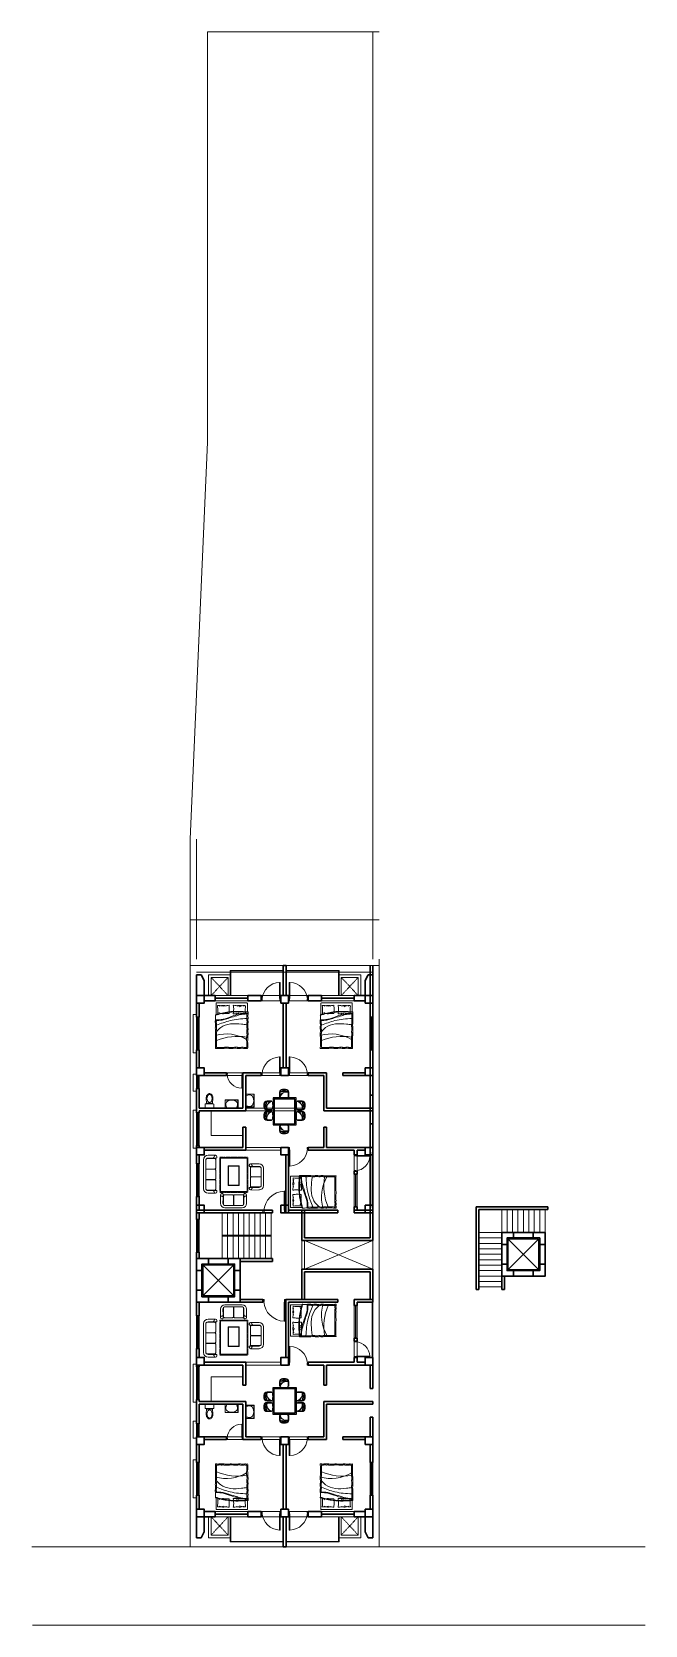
# Model space of a CAD drawing. Header units: inches. Extents: x 23587 to 409338, y -226199 to -75910.
# Drawn here: x 402006 to 403134, y -221056 to -218128 of the extents above; entities that cross this region are included whole.
import ezdxf

# ---------------------------------------------------------------- set-up
doc = ezdxf.new("R2010")
doc.units = ezdxf.units.IN
doc.header["$LTSCALE"] = 25.4
doc.header["$MEASUREMENT"] = 0
doc.linetypes.add('DASHED', pattern=[0.75, 0.5, -0.25])
doc.linetypes.add('DASHED2', pattern=[9.525, 6.35, -3.175])
doc.layers.add('DOOR', color=42, linetype='Continuous')
for name, color, linetype, lineweight in [('FIXTURE', 8, 'Continuous', 13), ('Fresh air fan', 250, 'Continuous', 0), ('FUR', 24, 'Continuous', 13)]:
    doc.layers.add(name, color=color, linetype=linetype, lineweight=lineweight)

# ---------------------------------------------------------------- blocks, each defined once
blk = doc.blocks.new('VNBVN')
at = {"layer": 'DOOR', "color": 8, "lineweight": 5}
for points in [[(24894.1, -74768.9), (24892.6, -74768.9), (24892.6, -74801.9), (24894.1, -74801.9)], [(24855.6, -74801.9), (24855.6, -74806.9), (24857.6, -74806.9), (24857.6, -74803.4), (24857.1, -74803.4), (24857.1, -74801.9)], [(24895.6, -74801.9), (24895.6, -74806.9), (24893.6, -74806.9), (24893.6, -74803.4), (24894.1, -74803.4), (24894.1, -74801.9)]]:
    blk.add_lwpolyline(points, close=True, dxfattribs=at)
blk.add_arc((24893.7, -74805.5), 36.6, 91.6166, 176.7465, dxfattribs=at)
blk = doc.blocks.new('FGHFDHF')
at = {"layer": 'FUR', "color": 253, "lineweight": 5}
for p, q in [((955.1, -4492.1), (955.1, -4476.4)), ((956.1, -4475.4), (989.1, -4475.4)), ((987.2, -4475.4), (1012, -4475.4)), ((1012.9, -4476.4), (1012.9, -4497))]:
    blk.add_line(p, q, dxfattribs=at)
for centre, radius, start, end in [((956.1, -4476.4), 0.95, 90, 180), ((1012, -4476.4), 0.95, 0, 90), ((973.3, -4636.8), 99.8, 67.2872, 99.6496), ((994.3, -4607.4), 74.8, 74.6283, 120.2537)]:
    blk.add_arc(centre, radius, start, end, dxfattribs=at)
for points in [[(961.2, -4481.6), (970.5, -4480.1), (974.9, -4481.3)], [(1007, -4481.4), (998.7, -4480.1), (994.3, -4481.3)], [(953.9, -4492.1), (954, -4496.4), (954.2, -4500.5), (954.1, -4504), (954.3, -4506), (953.9, -4509.7), (954.2, -4513.3), (954.4, -4519.3), (954, -4522.8), (954.4, -4529.2), (953.9, -4533.5), (954.5, -4537.4), (954.7, -4540.7), (954.6, -4552.3), (954.5, -4556.5), (954.8, -4559.4)], [(953.9, -4492.1), (990, -4492), (1014, -4497.3)], [(954, -4494.8), (965.5, -4495.3), (989, -4502.1), (1003.6, -4506.2), (1013.8, -4506.5)], [(956, -4504.1), (986.9, -4508), (1011.9, -4516.7)], [(958.5, -4480.7), (961.2, -4480.4), (969.8, -4482.5)], [(958.5, -4480.7), (959.1, -4486.7), (958.9, -4495.7)], [(958.9, -4495.7), (963.7, -4495.9), (968.1, -4494.3)], [(965.4, -4495.5), (970.3, -4496), (975.3, -4494.2)], [(970.2, -4493.8), (974.5, -4495.5), (981.2, -4495.7)], [(970.3, -4481.1), (976, -4480.3), (981.1, -4480)], [(981.1, -4480), (980.6, -4483.3), (981.2, -4495.7)], [(988.9, -4480), (988.6, -4488.1), (988.8, -4495.3)], [(998.8, -4494.7), (994.7, -4495.1), (988.8, -4495.3)], [(998.9, -4481.1), (993.3, -4480.3), (988.9, -4480)], [(1007.7, -4493.4), (998.9, -4495.6), (993.9, -4494.2)], [(1010.3, -4480.5), (1007, -4480.2), (999.4, -4481.8)], [(1009.8, -4495.4), (1005.6, -4495.6), (1000.3, -4494.7)], [(1010.3, -4480.5), (1009.7, -4486.7), (1009.8, -4495.4)], [(1014, -4559.4), (1013.8, -4555), (1013.7, -4543.9), (1013.8, -4540.5), (1013.7, -4538.4), (1014.1, -4534.8), (1013.9, -4531.2), (1013.8, -4525.1), (1014.2, -4521.7), (1013.8, -4515.3), (1014.4, -4511), (1013.9, -4507.1), (1013.7, -4503.7), (1013.8, -4499.1), (1013.8, -4498.1), (1014, -4497.3)], [(956.3, -4515.8), (965.9, -4514.5), (1004.3, -4521), (1011.8, -4528.5)], [(1014, -4559.4), (1013.3, -4559.6), (1009.2, -4559.1), (1005.8, -4559.6), (1003.6, -4559.3), (1000, -4559.4), (996.4, -4559), (991.6, -4558.9), (987, -4559.4), (976.2, -4558.8), (971.7, -4559.3), (968, -4559.2), (964.4, -4558.9), (960, -4559.3), (957.7, -4559.1), (954.8, -4559.4)]]:
    blk.add_spline(points, degree=3, dxfattribs=at)
for points, knots in [([(953.9, -4492.9), (956.9, -4492.7), (959.9, -4492.5), (968.9, -4492.1), (974.9, -4492), (987.2, -4492.5), (989.1, -4492.7), (992.9, -4493.2), (994.9, -4493.5), (1000.6, -4494.7), (1004.4, -4495.6), (1010, -4497.1), (1011.9, -4497.6), (1013.8, -4498.1)], [0, 0, 0, 0, 9.44479, 9.44479, 28.334371, 28.334371, 34.525324, 34.525324, 40.716276, 40.716276, 53.09818, 53.09818, 59.167455, 59.167455, 59.167455, 59.167455]), ([(954, -4496), (954.7, -4495.9), (955.2, -4495.9), (956.9, -4495.9), (958, -4495.9), (960.6, -4496), (962.1, -4496), (964.3, -4496.3), (965.1, -4496.4), (966.6, -4496.7), (967.4, -4496.8), (969.7, -4497.4), (971.2, -4497.9), (975.6, -4499.5), (978.5, -4500.8), (987.6, -4502.7), (989.2, -4503.4), (992.3, -4504.6), (993.9, -4505.1), (997, -4506), (998.4, -4506.4), (1001.2, -4507), (1002.5, -4507.2), (1005.1, -4507.5), (1006.4, -4507.6), (1009.8, -4507.7), (1011.8, -4507.7), (1014.2, -4507.6)], [0, 0, 0, 0, 1.782034, 1.782034, 5.346101, 5.346101, 10.196119, 10.196119, 12.82454, 12.82454, 15.45296, 15.45296, 20.709801, 20.709801, 30.775139, 30.775139, 35.955445, 35.955445, 41.13575, 41.13575, 45.691005, 45.691005, 49.650261, 49.650261, 53.609516, 53.609516, 60.078988, 60.078988, 60.078988, 60.078988]), ([(956, -4495.9), (956, -4496.9), (956, -4497.1), (956, -4497.7), (956.1, -4498.2), (956.1, -4499.2), (956.1, -4499.7), (956.1, -4500.5), (956.1, -4500.8), (956.1, -4501.4), (956.1, -4501.7), (956, -4502.5), (956, -4503), (956, -4503.7), (956, -4503.9), (956.1, -4504.4), (956.1, -4504.6), (956.1, -4505.1), (956.2, -4505.4), (956.2, -4506), (956.2, -4506.2), (956.2, -4506.6), (956.2, -4506.7), (956.1, -4507.3), (956.1, -4507.6), (956, -4508.3), (955.9, -4508.7), (955.8, -4509.2), (955.8, -4509.4), (955.8, -4509.7), (955.8, -4509.9), (955.8, -4510.3), (955.8, -4510.7), (955.9, -4511.5), (955.9, -4511.9), (956.1, -4512.8), (956.1, -4513.3), (956.2, -4514.4), (956.3, -4514.9), (956.4, -4516.4), (956.4, -4517.4), (956.3, -4518.9), (956.3, -4519.2), (956.2, -4520), (956.1, -4520.3), (956, -4521), (956, -4521.4), (955.9, -4522), (955.9, -4522.3), (955.9, -4522.8), (955.9, -4522.9), (955.9, -4523.3), (955.9, -4523.6), (955.9, -4524.2), (956, -4524.6), (956.1, -4525.9), (956.2, -4526.7), (956.3, -4527.9), (956.3, -4528.3), (956.3, -4528.8), (956.3, -4529.1), (956.3, -4529.7), (956.2, -4530.1), (956.1, -4531.2), (955.9, -4531.9), (955.8, -4532.7), (955.8, -4532.9), (955.8, -4533.3), (955.8, -4533.5), (955.8, -4533.8), (955.8, -4534), (955.9, -4534.6), (956, -4535), (956.2, -4535.9), (956.3, -4536.3), (956.4, -4537.1), (956.4, -4537.3), (956.5, -4537.8), (956.5, -4538), (956.5, -4538.6), (956.6, -4539.1), (956.6, -4539.9), (956.6, -4540.3), (956.6, -4541.4), (956.6, -4542.1), (956.6, -4543.6), (956.6, -4544.4), (956.5, -4552.6), (956.5, -4553), (956.5, -4553.8), (956.5, -4554.2), (956.4, -4555), (956.4, -4555.4), (956.4, -4556.2), (956.4, -4556.6), (956.5, -4557.1), (956.5, -4557.2), (956.5, -4557.3)], [4.978875, 4.978875, 4.978875, 4.978875, 5.579958, 5.579958, 7.128971, 7.128971, 8.556084, 8.556084, 9.447278, 9.447278, 10.338472, 10.338472, 12.12086, 12.12086, 12.894639, 12.894639, 13.668418, 13.668418, 14.503571, 14.503571, 15.001558, 15.001558, 15.499545, 15.499545, 16.495519, 16.495519, 17.564655, 17.564655, 18.292536, 18.292536, 18.900849, 18.900849, 20.192298, 20.192298, 21.675724, 21.675724, 23.192838, 23.192838, 24.709952, 24.709952, 27.744179, 27.744179, 28.804202, 28.804202, 29.864225, 29.864225, 31.092823, 31.092823, 32.047926, 32.047926, 32.815273, 32.815273, 33.58262, 33.58262, 35.117314, 35.117314, 37.547779, 37.547779, 38.580626, 38.580626, 39.140234, 39.140234, 40.25945, 40.25945, 42.367848, 42.367848, 43.307358, 43.307358, 44.028218, 44.028218, 44.749078, 44.749078, 46.190798, 46.190798, 47.632517, 47.632517, 48.262773, 48.262773, 48.893028, 48.893028, 50.153538, 50.153538, 51.319075, 51.319075, 53.650149, 53.650149, 55.981222, 55.981222, 57.240447, 57.240447, 58.499671, 58.499671, 59.872408, 59.872408, 61.240897, 61.240897, 61.619663, 61.619663, 61.619663, 61.619663]), ([(1012, -4557.7), (1012, -4557.6), (1012, -4557.6), (1012, -4556.9), (1012, -4556.3), (1011.9, -4555.2), (1011.9, -4554.7), (1011.9, -4553.7), (1011.8, -4553.2), (1011.8, -4552.2), (1011.8, -4544.7), (1011.8, -4543.9), (1011.8, -4543.6), (1011.9, -4543), (1011.9, -4542.7), (1011.9, -4541.9), (1012, -4541.4), (1011.9, -4540.7), (1011.9, -4540.5), (1011.9, -4540.1), (1011.9, -4539.8), (1011.8, -4539.3), (1011.8, -4539), (1011.8, -4538.5), (1011.8, -4538.3), (1011.8, -4537.9), (1011.8, -4537.7), (1011.9, -4537.1), (1011.9, -4536.8), (1012, -4536.1), (1012.1, -4535.8), (1012.2, -4535.3), (1012.2, -4535.1), (1012.2, -4534.7), (1012.2, -4534.6), (1012.2, -4534.1), (1012.2, -4533.8), (1012.2, -4533), (1012.1, -4532.5), (1012, -4531.6), (1012, -4531.1), (1011.9, -4530.1), (1011.8, -4529.6), (1011.7, -4528), (1011.7, -4527), (1011.8, -4525.6), (1011.9, -4525.2), (1012, -4524.5), (1012, -4524.1), (1012.1, -4523.4), (1012.2, -4523), (1012.3, -4522.4), (1012.3, -4522.1), (1012.3, -4521.7), (1012.3, -4521.5), (1012.3, -4521.1), (1012.3, -4520.9), (1012.3, -4520.2), (1012.2, -4519.8), (1012.1, -4518.6), (1012, -4517.8), (1011.9, -4516.6), (1011.9, -4516.2), (1011.9, -4515.6), (1011.9, -4515.4), (1012, -4514.7), (1012, -4514.3), (1012.2, -4513.2), (1012.3, -4512.6), (1012.5, -4511.7), (1012.5, -4511.5), (1012.5, -4511.1), (1012.5, -4510.9), (1012.5, -4510.6), (1012.5, -4510.4), (1012.4, -4509.9), (1012.3, -4509.5), (1012.2, -4508.9), (1012.2, -4508.7), (1012.2, -4507.7)], [1.890882, 1.890882, 1.890882, 1.890882, 1.960247, 1.960247, 4.030945, 4.030945, 5.579958, 5.579958, 7.128971, 7.128971, 8.556084, 8.556084, 9.447278, 9.447278, 10.338472, 10.338472, 12.12086, 12.12086, 12.894639, 12.894639, 13.668418, 13.668418, 14.503571, 14.503571, 15.001558, 15.001558, 15.499545, 15.499545, 16.495519, 16.495519, 17.564655, 17.564655, 18.292536, 18.292536, 18.900849, 18.900849, 20.192298, 20.192298, 21.675724, 21.675724, 23.192838, 23.192838, 24.709952, 24.709952, 27.744179, 27.744179, 28.804202, 28.804202, 29.864225, 29.864225, 31.092823, 31.092823, 32.047926, 32.047926, 32.815273, 32.815273, 33.58262, 33.58262, 35.117314, 35.117314, 37.547779, 37.547779, 38.580626, 38.580626, 39.140234, 39.140234, 40.25945, 40.25945, 42.367848, 42.367848, 43.307358, 43.307358, 44.028218, 44.028218, 44.749078, 44.749078, 46.190798, 46.190798, 46.680276, 46.680276, 46.680276, 46.680276]), ([(1012, -4557.7), (1011.9, -4557.6), (1011.9, -4557.6), (1011.5, -4557.5), (1011.1, -4557.5), (1010.4, -4557.3), (1010.1, -4557.3), (1009.7, -4557.2), (1009.5, -4557.2), (1009.2, -4557.2), (1009, -4557.2), (1008.7, -4557.2), (1008.6, -4557.3), (1008.2, -4557.3), (1007.9, -4557.4), (1007.3, -4557.5), (1006.9, -4557.6), (1006.3, -4557.7), (1006.1, -4557.7), (1005.8, -4557.7), (1005.8, -4557.7), (1005.7, -4557.7), (1005.6, -4557.7), (1005.4, -4557.7), (1005.2, -4557.6), (1004.8, -4557.6), (1004.6, -4557.5), (1004.3, -4557.5), (1004.1, -4557.4), (1003.8, -4557.4), (1003.7, -4557.4), (1003.4, -4557.4), (1003.3, -4557.3), (1002.8, -4557.3), (1002.6, -4557.3), (1001.8, -4557.4), (1001.3, -4557.4), (1000.6, -4557.5), (1000.4, -4557.5), (1000, -4557.5), (999.9, -4557.5), (999.7, -4557.5), (999.5, -4557.5), (999.2, -4557.5), (998.9, -4557.4), (998.2, -4557.3), (997.8, -4557.3), (996.8, -4557.1), (996.3, -4557.1), (995.4, -4557), (994.9, -4556.9), (993.7, -4556.9), (993, -4556.9), (992, -4556.9), (991.7, -4556.9), (990.8, -4557), (990.2, -4557.1), (989.2, -4557.3), (988.7, -4557.4), (987.9, -4557.5), (987.5, -4557.5), (987, -4557.5), (986.8, -4557.5), (986.3, -4557.5), (986.1, -4557.5), (980.9, -4557.4), (980.4, -4557.4), (979.1, -4557.2), (978.3, -4557), (977.1, -4556.9), (976.7, -4556.9), (976.1, -4556.9), (975.9, -4556.9), (975.4, -4557), (975.2, -4557), (974.6, -4557), (974.2, -4557.1), (973.4, -4557.2), (972.9, -4557.3), (972.3, -4557.4), (972, -4557.4), (971.6, -4557.4), (971.4, -4557.4), (970.9, -4557.5), (970.7, -4557.5), (970.1, -4557.5), (969.6, -4557.4), (968.5, -4557.4), (967.9, -4557.3), (966.6, -4557.1), (966, -4557.1), (965, -4557), (964.7, -4557), (964.2, -4557), (963.9, -4557.1), (963.3, -4557.1), (963, -4557.1), (962.2, -4557.2), (961.7, -4557.3), (961, -4557.3), (960.8, -4557.4), (960.4, -4557.4), (960.2, -4557.4), (959.9, -4557.4), (959.8, -4557.4), (959.4, -4557.3), (959.2, -4557.3), (958.7, -4557.3), (958.4, -4557.3), (957.9, -4557.2), (957.6, -4557.2), (957.1, -4557.2), (956.8, -4557.3), (956.5, -4557.3), (956.5, -4557.3), (956.5, -4557.3)], [2.468295, 2.468295, 2.468295, 2.468295, 2.72176, 2.72176, 3.951616, 3.951616, 4.554057, 4.554057, 4.947685, 4.947685, 5.279448, 5.279448, 5.611211, 5.611211, 6.274736, 6.274736, 7.407159, 7.407159, 8.539581, 8.539581, 8.895906, 8.895906, 9.25223, 9.25223, 9.96488, 9.96488, 10.540138, 10.540138, 10.926568, 10.926568, 11.265437, 11.265437, 11.604305, 11.604305, 12.282043, 12.282043, 13.80513, 13.80513, 14.589285, 14.589285, 15.07888, 15.07888, 15.568475, 15.568475, 16.547664, 16.547664, 17.979548, 17.979548, 19.423334, 19.423334, 20.86712, 20.86712, 22.816137, 22.816137, 23.668334, 23.668334, 25.42301, 25.42301, 26.987851, 26.987851, 28.246059, 28.246059, 29.092679, 29.092679, 29.9393, 29.9393, 31.632541, 31.632541, 34.096495, 34.096495, 35.066902, 35.066902, 35.672463, 35.672463, 36.278023, 36.278023, 37.489145, 37.489145, 38.810083, 38.810083, 39.709316, 39.709316, 40.493116, 40.493116, 41.276917, 41.276917, 42.844517, 42.844517, 44.859637, 44.859637, 46.874757, 46.874757, 47.587839, 47.587839, 48.406198, 48.406198, 49.224558, 49.224558, 50.861277, 50.861277, 51.682262, 51.682262, 52.22872, 52.22872, 52.899541, 52.899541, 53.570363, 53.570363, 54.377246, 54.377246, 55.115182, 55.115182, 55.853119, 55.853119, 55.895222, 55.895222, 55.895222, 55.895222])]:
    blk.add_open_spline(points, degree=3, knots=knots, dxfattribs=at)
blk = doc.blocks.new('BVBVC')
at = {"layer": 'FIXTURE'}
for p, q in [((33095.5, 891.9), (33094.7, 890.2)), ((33094.7, 880.5), (33095.5, 878.7)), ((33096.6, 893.6), (33095.5, 891.9)), ((33095.5, 878.7), (33096.6, 877)), ((33098.1, 895), (33096.6, 893.6)), ((33100.5, 896.1), (33098.1, 895)), ((33103.1, 896), (33100.5, 896.1)), ((33109, 894.3), (33103.1, 896)), ((33109, 876.3), (33109, 894.3)), ((33096.6, 877), (33098.1, 875.6)), ((33098.1, 875.6), (33100.5, 874.6)), ((33100.5, 874.6), (33103.1, 874.6)), ((33103.1, 874.6), (33109, 876.3))]:
    blk.add_line(p, q, dxfattribs=at)
blk.add_arc((33119.1, 885.3), 25, 168.8173, 191.1827, dxfattribs=at)
blk = doc.blocks.new('COM')
at = {"layer": 'FIXTURE', "linetype": 'Continuous'}
for p, q in [((-9.6, 30), (8.4, 30)), ((-9.6, 22.5), (-9.6, 30)), ((6.9, 21), (-8.1, 21)), ((-7.6, 10), (-6.8, 19.5)), ((-7.6, 10), (-7.5, 8.1)), ((-7.5, 8.1), (-7.2, 6.3)), ((-7.2, 6.3), (-6.6, 4.7)), ((5.5, 19.5), (-6.8, 19.5)), ((-6.6, 4.7), (-5.8, 3.2)), ((-4.4, 16.2), (-6.1, 10)), ((-6.1, 10), (-4.4, 3.7)), ((-5.8, 3.2), (-4.9, 2)), ((-4.9, 2), (-3.8, 1)), ((-0.6, 18.5), (-4.4, 16.2)), ((-4.4, 3.7), (-0.6, 1.5)), ((-3.8, 1), (-2.6, 0.3)), ((-2.6, 0.3), (-1.3, 0)), ((-1.3, 0), (0, 0)), ((3.1, 16.2), (-0.6, 18.5)), ((-0.6, 1.5), (3.1, 3.7)), ((0, 0), (1.3, 0.3)), ((1.3, 0.3), (2.5, 1)), ((2.5, 1), (3.6, 2)), ((4.9, 10), (3.1, 16.2)), ((3.1, 3.7), (4.9, 10)), ((3.6, 2), (4.5, 3.2)), ((4.5, 3.2), (5.3, 4.7)), ((5.3, 4.7), (5.9, 6.3)), ((6.4, 10), (5.5, 19.5)), ((5.9, 6.3), (6.2, 8.1)), ((6.2, 8.1), (6.4, 10)), ((8.4, 30), (8.4, 22.5))]:
    blk.add_line(p, q, dxfattribs=at)
for centre, start, end in [((-8.1, 22.5), 180, 270), ((6.9, 22.5), 270, 0)]:
    blk.add_arc(centre, 1.5, start, end, dxfattribs=at)
blk = doc.blocks.new('SC')
at = {"layer": 'FUR', "color": 251, "lineweight": 5, "true_color": 0x636466}
for p, q in [((-11.4, -3.6), (-11.4, 6.6)), ((-9.9, -3.6), (-9.9, 6.6)), ((9.3, -3.6), (9.3, 6.6)), ((10.8, -3.6), (10.8, 6.6)), ((-3.9, -9.6), (3.3, -9.6)), ((-3.9, -11.1), (3.3, -11.1))]:
    blk.add_line(p, q, dxfattribs=at)
for centre, radius, start, end in [((-10.7, 6.6), 0.749, 0, 180), ((-6.9, 6.6), 3, 97.5016, 180), ((-6, 16.3), 20.3, 258.8938, 318.844), ((-7.1, 12.9), 17.6, 260.9859, 338.7364), ((-0.3, -43.6), 53.6, 82.4984, 97.5016), ((6.3, 6.6), 3, 0, 82.4984), ((10, 6.6), 0.749, 0, 180), ((-3.9, -3.6), 7.5, 180, 270), ((-3.9, -3.6), 6, 180, 270), ((-1.9, 33.6), 38.9, 258.169, 286.7102), ((-0.3, 24.1), 31, 252.5915, 287.4085), ((3.3, -3.6), 6, 270, 0), ((3.3, -3.6), 7.5, 270, 0)]:
    blk.add_arc(centre, radius, start, end, dxfattribs=at)
at = {"layer": 'FUR', "color": 251, "lineweight": 5, "true_color": 0x636466, "extrusion": (0, 0, -1)}
blk.add_ellipse((-0.3, -8.3), major_axis=(2.95, 0), ratio=0.451831, dxfattribs=at)
at = {"layer": 'FUR', "color": 251, "lineweight": 5, "true_color": 0x636466}
blk.add_open_spline([(2.3, -8.3), (2.3, -8.3), (2.3, -8.4), (2.2, -8.5), (2.2, -8.6), (2, -8.7), (1.9, -8.8), (1.5, -9), (1.1, -9.1), (0.2, -9.3), (-0.3, -9.3), (-1.2, -9.2), (-1.7, -9.1), (-2.3, -8.9), (-2.5, -8.8), (-2.8, -8.6), (-2.8, -8.5), (-2.9, -8.4), (-2.9, -8.3), (-2.9, -8.2), (-2.9, -8.1), (-2.7, -8), (-2.6, -7.9), (-2.4, -7.7), (-2.2, -7.6), (-1.6, -7.4), (-1, -7.3), (0.1, -7.3), (0.7, -7.4), (1.5, -7.6), (1.7, -7.7), (2.1, -7.9), (2.2, -8), (2.3, -8.2), (2.3, -8.2), (2.3, -8.3), (2.3, -8.3), (2.3, -8.3)], degree=3, knots=[0, 0, 0, 0, 0.234262, 0.234262, 0.468524, 0.468524, 0.702786, 0.702786, 1.220033, 1.220033, 1.73728, 1.73728, 2.254527, 2.254527, 2.632082, 2.632082, 2.916235, 2.916235, 3.200389, 3.200389, 3.484542, 3.484542, 3.768696, 3.768696, 4.052849, 4.052849, 4.656099, 4.656099, 5.25935, 5.25935, 5.665501, 5.665501, 5.976888, 5.976888, 6.228256, 6.228256, 6.283185, 6.283185, 6.283185, 6.283185], dxfattribs=at)
blk = doc.blocks.new('gfhjfdjh')
at = {"layer": 'Fresh air fan', "color": 250, "lineweight": 5, "ltscale": 0.09}
for p, q in [((15038.2, -15862.5), (14995.9, -15862.5)), ((14995.9, -15862.5), (14995.9, -15911.9)), ((15038.2, -15862.5), (15038.2, -15911.9)), ((15038.2, -15911.9), (14995.9, -15911.9))]:
    blk.add_line(p, q, dxfattribs=at)
at = {"layer": 'Fresh air fan', "color": 250, "lineweight": 25, "ltscale": 0.09}
for points in [[(14995.9, -15862.5), (15038.2, -15862.5), (15038.2, -15911.9), (14995.9, -15911.9)], [(14997.9, -15864.5), (15036.2, -15864.5), (15036.2, -15909.9), (14997.9, -15909.9)]]:
    blk.add_lwpolyline(points, close=True, dxfattribs=at)
at = {"layer": 'FUR'}
for p, xscale, yscale, zscale, rotation in [((15016, -15854.6), 0.764999999992142, 0.764999999992142, 0.764999999992142, 180), ((14987.6, -15879.2), 0.7650000000012369, 0.7650000000012369, 0.7650000000012369, 270), ((14987.6, -15898.5), 0.7650000000012369, 0.7650000000012369, 0.7650000000012369, 270), ((15046.5, -15879.2), -0.7650000000012369, 0.7650000000012369, 0.7650000000012369, 90), ((15046.5, -15898.5), -0.7650000000012369, 0.7650000000012369, 0.7650000000012369, 90)]:
    blk.add_blockref('SC', p, dxfattribs=dict(at, xscale=xscale, yscale=yscale, zscale=zscale, rotation=rotation))
at = {"layer": 'FUR', "extrusion": (0, 0, -1), "xscale": 0.764999999992142, "yscale": 0.764999999992142, "zscale": -0.764999999992142}
blk.add_blockref('SC', (-15016, -15919.6), dxfattribs=at)
blk = doc.blocks.new('BVBCVBCV')
at = {"layer": 'FUR', "color": 8, "lineweight": 9}
for p, q in [((83398.1, -7874.6), (83413.5, -7874.7)), ((83412.2, -7880.3), (83395.4, -7880.3)), ((83410.5, -7918), (83410.1, -7918.5)), ((83414.7, -7918), (83413.3, -7918))]:
    blk.add_line(p, q, dxfattribs=at)
at = {"layer": 'FUR', "color": 8, "linetype": 'Continuous', "lineweight": 9}
for p, q in [((83408.7, -7918), (83397.9, -7918)), ((83413.5, -7922.9), (83398.1, -7922.9)), ((83410.5, -7918), (83415.1, -7918)), ((83415.9, -7918.8), (83415.9, -7920.4))]:
    blk.add_line(p, q, dxfattribs=at)
at = {"layer": 'FUR', "color": 8, "lineweight": 9}
for points in [[(83415.9, -7877.1, 1), (83411.1, -7877.1, -0.235426), (83410.1, -7879), (83410.5, -7879.5), (83415.1, -7879.5, 0.414214), (83415.9, -7878.7)], [(83415.9, -7920.4, -1), (83411.1, -7920.4, 0.235426), (83410.1, -7918.5), (83410.5, -7918), (83415.1, -7918, -0.414214), (83415.9, -7918.8)]]:
    blk.add_lwpolyline(points, format="xyb", close=True, dxfattribs=at)
for points in [[(83393.9, -7914), (83393.9, -7883.5, -0.416121), (83398, -7879.4), (83408.7, -7879.5)], [(83412.2, -7898.7, 0.414214), (83413.9, -7897.1), (83413.9, -7881.9, 0.414214), (83412.2, -7880.3)], [(83412.2, -7899.1, -0.414214), (83413.9, -7900.7), (83413.9, -7915.6, -0.414214), (83412.2, -7917.2)]]:
    blk.add_lwpolyline(points, format="xyb", dxfattribs=at)
for points in [[(83393.9, -7898.7), (83412.2, -7898.7)], [(83393.9, -7899.1), (83412.2, -7899.1)], [(83412.2, -7917.2), (83395.5, -7917.2)]]:
    blk.add_lwpolyline(points, dxfattribs=at)
for centre, radius, start, end in [((83398.1, -7882.7), 8.02, 89.7894, 179.5094), ((83397.9, -7914), 4.01, 179.9995, 269.9995)]:
    blk.add_arc(centre, radius, start, end, dxfattribs=at)
at = {"layer": 'FUR', "color": 8, "linetype": 'Continuous', "lineweight": 9}
for centre, radius, start, end in [((88361.6, -7898.7), 4971.5, 179.8138, 180.1862), ((83408.7, -7877.1), 2.41, 269.9995, 359.9995), ((83398.1, -7914.8), 8.02, 180.4909, 269.9995), ((83408.7, -7920.4), 2.41, 359.9995, 89.9995), ((83413.5, -7920.4), 2.41, 179.9995, 359.9995), ((83415.1, -7918.8), 0.802, 359.9995, 89.9995)]:
    blk.add_arc(centre, radius, start, end, dxfattribs=at)
blk = doc.blocks.new('carpet')
at = {"color": 251, "lineweight": 5, "ltscale": 0.2, "true_color": 0x636466}
for p, q in [((34806.2, -5271.6), (34802.7, -5271.7)), ((34806.2, -5288.3), (34802.7, -5288.4)), ((34806.2, -5301.6), (34802.7, -5301.7)), ((34806.2, -5305.6), (34802.7, -5305.8)), ((34806.2, -5270.2), (34802.8, -5269.3)), ((34806.2, -5273.5), (34802.8, -5274)), ((34806.2, -5276.1), (34802.8, -5276.1)), ((34806.2, -5277.4), (34802.8, -5278)), ((34806.2, -5282.1), (34802.8, -5282.1)), ((34806.2, -5283.4), (34802.8, -5284)), ((34806.2, -5290.7), (34802.8, -5290.1)), ((34806.2, -5293.3), (34802.8, -5292.5)), ((34806.2, -5295.5), (34802.8, -5295.5)), ((34806.2, -5296.8), (34802.8, -5297.3)), ((34806.2, -5304), (34802.8, -5303.4)), ((34806.2, -5307.3), (34802.8, -5306.4)), ((34806.2, -5280.1), (34803.1, -5279.5)), ((34806.2, -5286.1), (34803.1, -5285.5)), ((34806.2, -5299.4), (34803.1, -5298.9)), ((34806.2, -5270.2), (34805.2, -5266.8)), ((34808.3, -5270.2), (34809.2, -5266.8)), ((34811.9, -5270.2), (34811.7, -5266.7)), ((34813.5, -5270.2), (34814.1, -5266.8)), ((34815.9, -5270.2), (34815.8, -5266.7)), ((34818.1, -5270.2), (34818.6, -5267.1)), ((34820.7, -5270.2), (34820.2, -5266.8)), ((34822.5, -5270.2), (34822.5, -5266.8)), ((34824.7, -5270.2), (34825.5, -5266.8)), ((34828.2, -5270.2), (34828, -5266.7)), ((34829.8, -5270.2), (34830.4, -5266.8)), ((34832.2, -5270.2), (34832.1, -5266.7)), ((34834.4, -5270.2), (34835, -5267.1)), ((34837.1, -5270.2), (34836.5, -5266.8)), ((34838.2, -5270.2), (34838.2, -5266.8)), ((34840.4, -5270.2), (34841.2, -5266.8)), ((34843.9, -5270.2), (34843.7, -5266.7)), ((34845.5, -5270.2), (34846.1, -5266.8)), ((34847.9, -5270.2), (34847.8, -5266.7)), ((34850.1, -5270.2), (34850.7, -5267.1)), ((34852.8, -5270.2), (34852.2, -5266.8)), ((34853.8, -5270.2), (34853.8, -5266.8)), ((34856, -5270.2), (34856.8, -5266.8)), ((34859.5, -5270.2), (34859.3, -5266.7)), ((34861.1, -5270.2), (34861.7, -5266.8)), ((34863.5, -5270.2), (34863.4, -5266.7)), ((34865.7, -5270.2), (34866.3, -5267.1)), ((34868.4, -5270.2), (34867.8, -5266.8)), ((34869.7, -5270.2), (34869.7, -5266.8)), ((34871.8, -5270.2), (34872.7, -5266.8)), ((34874.6, -5270.2), (34874.4, -5266.7)), ((34876.2, -5270.2), (34876.8, -5266.8)), ((34878.6, -5270.2), (34878.5, -5266.7)), ((34880.8, -5270.2), (34881.4, -5267.1)), ((34883.5, -5270.2), (34882.9, -5266.8)), ((34884.8, -5270.2), (34884.8, -5266.8)), ((34886.9, -5270.2), (34887.8, -5266.8)), ((34889.7, -5270.2), (34889.5, -5266.7)), ((34891.3, -5270.2), (34891.9, -5266.8)), ((34893.7, -5270.2), (34893.6, -5266.7)), ((34895.9, -5270.2), (34896.5, -5267.1)), ((34898.6, -5270.2), (34898, -5266.8)), ((34899.9, -5270.2), (34899.9, -5266.8)), ((34902, -5270.2), (34902.9, -5266.8)), ((34902, -5270.2), (34902.9, -5266.8)), ((34902, -5270.2), (34905.3, -5269.3)), ((34902, -5271.4), (34905.3, -5270.5)), ((34902, -5271.6), (34905.4, -5271.7)), ((34902, -5273.5), (34905.3, -5273.5)), ((34902, -5274.8), (34905.3, -5275.4)), ((34902, -5277.5), (34905.1, -5276.9)), ((34902, -5279.7), (34905.4, -5279.8)), ((34902, -5280.8), (34905.3, -5281.4)), ((34902, -5283.5), (34905.1, -5282.9)), ((34902, -5285.7), (34905.4, -5285.8)), ((34902, -5288.1), (34905.3, -5287.5)), ((34902, -5289.7), (34905.4, -5289.9)), ((34902, -5291.3), (34905.3, -5290.4)), ((34902, -5293.3), (34905.3, -5292.5)), ((34902, -5295.5), (34905.3, -5295.5)), ((34902, -5296.8), (34905.3, -5297.3)), ((34902, -5299.4), (34905.1, -5298.9)), ((34902, -5301.6), (34905.4, -5301.7)), ((34902, -5304), (34905.3, -5303.4)), ((34902, -5305.6), (34905.4, -5305.8)), ((34902, -5307.3), (34905.3, -5306.4)), ((34806.2, -5308.6), (34802.7, -5308.8)), ((34806.2, -5319.7), (34802.7, -5319.8)), ((34806.2, -5323.7), (34802.7, -5323.9)), ((34806.2, -5326.4), (34802.7, -5326.6)), ((34806.2, -5334.2), (34802.7, -5334.3)), ((34806.2, -5338.2), (34802.7, -5338.4)), ((34806.2, -5340.9), (34802.7, -5341.1)), ((34806.2, -5311.4), (34802.8, -5310.6)), ((34806.2, -5313.6), (34802.8, -5313.6)), ((34806.2, -5314.8), (34802.8, -5315.4)), ((34806.2, -5322.1), (34802.8, -5321.5)), ((34806.2, -5325.1), (34802.8, -5324.2)), ((34806.2, -5329.2), (34802.8, -5328.4)), ((34806.2, -5331.4), (34802.8, -5331.4)), ((34806.2, -5332.6), (34802.8, -5333.2)), ((34806.2, -5336.6), (34802.8, -5336)), ((34806.2, -5339.5), (34802.8, -5338.6)), ((34806.2, -5345), (34802.8, -5345)), ((34806.2, -5346.3), (34802.8, -5346.8)), ((34806.2, -5317.5), (34803.1, -5316.9)), ((34806.2, -5343.3), (34803.1, -5342.7)), ((34806.2, -5346.3), (34805.2, -5349.7)), ((34808.3, -5346.3), (34809.2, -5349.7)), ((34811.9, -5346.3), (34811.7, -5349.8)), ((34813.5, -5346.3), (34814.1, -5349.7)), ((34815.9, -5346.3), (34815.8, -5349.8)), ((34818.1, -5346.3), (34818.6, -5349.4)), ((34820.7, -5346.3), (34820.2, -5349.7)), ((34822.5, -5346.3), (34822.5, -5349.7)), ((34824.7, -5346.3), (34825.5, -5349.7)), ((34828.2, -5346.3), (34828, -5349.8)), ((34829.8, -5346.3), (34830.4, -5349.7)), ((34832.2, -5346.3), (34832.1, -5349.8)), ((34834.4, -5346.3), (34835, -5349.4)), ((34837.1, -5346.3), (34836.5, -5349.7)), ((34838.2, -5346.3), (34838.2, -5349.7)), ((34840.4, -5346.3), (34841.2, -5349.7)), ((34843.9, -5346.3), (34843.7, -5349.8)), ((34845.5, -5346.3), (34846.1, -5349.7)), ((34847.9, -5346.3), (34847.8, -5349.8)), ((34850.1, -5346.3), (34850.7, -5349.4)), ((34852.8, -5346.3), (34852.2, -5349.7)), ((34853.8, -5346.3), (34853.8, -5349.7)), ((34856, -5346.3), (34856.8, -5349.7)), ((34859.5, -5346.3), (34859.3, -5349.8)), ((34861.1, -5346.3), (34861.7, -5349.7)), ((34863.5, -5346.3), (34863.4, -5349.8)), ((34865.7, -5346.3), (34866.3, -5349.4)), ((34868.4, -5346.3), (34867.8, -5349.7)), ((34869.7, -5346.3), (34869.7, -5349.7)), ((34871.8, -5346.3), (34872.7, -5349.7)), ((34874.6, -5346.3), (34874.4, -5349.8)), ((34876.2, -5346.3), (34876.8, -5349.7)), ((34878.6, -5346.3), (34878.5, -5349.8)), ((34880.8, -5346.3), (34881.4, -5349.4)), ((34883.5, -5346.3), (34882.9, -5349.7)), ((34884.8, -5346.3), (34884.8, -5349.7)), ((34886.9, -5346.3), (34887.8, -5349.7)), ((34889.7, -5346.3), (34889.5, -5349.8)), ((34891.3, -5346.3), (34891.9, -5349.7)), ((34893.7, -5346.3), (34893.6, -5349.8)), ((34895.9, -5346.3), (34896.5, -5349.4)), ((34898.6, -5346.3), (34898, -5349.7)), ((34899.9, -5346.3), (34899.9, -5349.7)), ((34902, -5308.6), (34905.4, -5308.8)), ((34902, -5311.4), (34905.3, -5310.6)), ((34902, -5313.6), (34905.3, -5313.6)), ((34902, -5314.8), (34905.3, -5315.4)), ((34902, -5317.5), (34905.1, -5316.9)), ((34902, -5319.7), (34905.4, -5319.8)), ((34902, -5322.1), (34905.3, -5321.5)), ((34902, -5323.7), (34905.4, -5323.9)), ((34902, -5325.1), (34905.3, -5324.2)), ((34902, -5326.4), (34905.4, -5326.6)), ((34902, -5329.2), (34905.3, -5328.4)), ((34902, -5331.4), (34905.3, -5331.4)), ((34902, -5332.6), (34905.3, -5333.2)), ((34902, -5335.3), (34905.1, -5334.7)), ((34902, -5336.7), (34905.4, -5336.9)), ((34902, -5339.4), (34905.3, -5338.6)), ((34902, -5341.6), (34905.3, -5341.6)), ((34902, -5343.5), (34905.1, -5343)), ((34902, -5344.9), (34905.4, -5345.1)), ((34902, -5346), (34905.3, -5346.5)), ((34902, -5346.3), (34902.9, -5349.7))]:
    blk.add_line(p, q, dxfattribs=at)
blk.add_lwpolyline([(34806.2, -5270.2), (34902, -5270.2), (34902, -5346.3), (34806.2, -5346.4)], close=True, dxfattribs=at)
blk = doc.blocks.new('DFSGHGHDF')
at = {"layer": 'FUR', "xscale": -1, "rotation": 90}
blk.add_blockref('BVBCVBCV', (-6606.7, 76519.5), dxfattribs=at)
blk = doc.blocks.new('DSFSDF')
at = {"layer": 'FUR', "color": 251, "linetype": 'Continuous', "true_color": 0x636466}
for p, q in [((473350.6, -58069.9), (473334.5, -58069.9)), ((473353.6, -58074.9), (473353.6, -58072.9)), ((473344.6, -58075.9), (473334.3, -58075.9)), ((473346.8, -58075.9), (473352.6, -58075.9))]:
    blk.add_line(p, q, dxfattribs=at)
at = {"layer": 'FUR', "color": 251, "true_color": 0x636466}
for p, q in [((473346.8, -58075.9), (473346.4, -58075.3)), ((473352, -58075.9), (473350.4, -58075.9)), ((473349, -58145.8), (473331.1, -58145.8)), ((473334.5, -58152.9), (473350.6, -58152.9))]:
    blk.add_line(p, q, dxfattribs=at)
for points in [[(473353.6, -58072.9, 1), (473347.6, -58072.9, -0.235426), (473346.4, -58075.3), (473346.8, -58075.9), (473352.6, -58075.9, 0.414214), (473353.6, -58074.9)], [(473353.6, -58149.9, -1), (473347.6, -58149.9, 0.235426), (473346.4, -58147.5), (473346.8, -58146.9), (473352.6, -58146.9, -0.414214), (473353.6, -58147.9)]]:
    blk.add_lwpolyline(points, format="xyb", close=True, dxfattribs=at)
for points in [[(473329.3, -58080.9), (473329.3, -58141.9, 0.416121), (473334.3, -58146.9), (473344.6, -58146.9)], [(473349, -58099.6, 0.414214), (473351, -58097.6), (473351, -58078.9, 0.414214), (473349, -58076.9)], [(473349, -58122.5, 0.414214), (473351, -58120.5), (473351, -58101.8, 0.414214), (473349, -58099.8)], [(473349, -58122.9, -0.414214), (473351, -58124.9), (473351, -58143.8, -0.414214), (473349, -58145.8)]]:
    blk.add_lwpolyline(points, format="xyb", dxfattribs=at)
for points in [[(473329.3, -58099.6), (473349, -58099.6)], [(473349, -58099.8), (473329.3, -58099.8)], [(473349, -58076.9), (473331.3, -58076.9)], [(473329.3, -58122.5), (473349, -58122.5)], [(473329.3, -58122.9), (473349, -58122.9)]]:
    blk.add_lwpolyline(points, dxfattribs=at)
at = {"layer": 'FUR', "color": 251, "linetype": 'Continuous', "true_color": 0x636466}
for centre, radius, start, end in [((473334.5, -58079.9), 10, 89.9972, 179.5058), ((473344.6, -58072.9), 3, 269.9972, 359.9972), ((473350.6, -58072.9), 3, 359.9972, 179.9972), ((488569, -58112.2), 15244.6, 179.87825, 180.11578), ((473352.6, -58074.9), 1, 269.9972, 359.9972), ((473344.6, -58149.9), 3, 359.9972, 89.9972)]:
    blk.add_arc(centre, radius, start, end, dxfattribs=at)
at = {"layer": 'FUR', "color": 251, "true_color": 0x636466}
for centre, radius, start, end in [((473334.3, -58080.9), 5, 89.9972, 179.9972), ((473334.5, -58142.9), 10, 180.4873, 270.2072)]:
    blk.add_arc(centre, radius, start, end, dxfattribs=at)
blk = doc.blocks.new('sdfhfghfdh')
at = {"layer": 'Fresh air fan', "color": 250, "lineweight": 9, "ltscale": 0.09}
for points in [[(14911.9, -15777.8), (14931.9, -15777.8), (14931.9, -15741.8), (14911.9, -15741.8)], [(14912.4, -15777.3), (14931.4, -15777.3), (14931.4, -15742.3), (14912.4, -15742.3)]]:
    blk.add_lwpolyline(points, close=True, dxfattribs=at)
at = {"layer": 'Fresh air fan', "color": 250, "lineweight": 9}
blk.add_blockref('DFSGHGHDF', (13629.6, -8830.4), dxfattribs=at)
at = {"layer": 'FUR', "xscale": 0.8419949999979236, "yscale": 0.8419949999979236, "zscale": 0.8419949999979236}
blk.add_blockref('DSFSDF', (-383670.3, 33167.1), dxfattribs=at)
at = {"layer": 'FUR', "xscale": -0.6400000000139698, "yscale": 0.6400000000139698, "zscale": 0.6400000000139698, "rotation": 90}
blk.add_blockref('carpet', (11525, 6545.2), dxfattribs=at)
at = {"layer": 'FUR', "xscale": -1}
blk.add_blockref('BVBCVBCV', (98366.6, -7858.9), dxfattribs=at)

msp = doc.modelspace()

# ---------------------------------------------------------------- linework, layer by layer
at = {"layer": 'Fresh air fan', "color": 250, "lineweight": 13, "ltscale": 0.09}
for p, q in [((402645.2, -218128.4), (402329.3, -218128.4)), ((402329.3, -218882.2), (402329.3, -218128.4)), ((402633.2, -219832.4), (402633.2, -218128.4)), ((402297.2, -219612.1), (402329.3, -218882.2)), ((402297.2, -220912.4), (402297.2, -219612.1)), ((402309.2, -219832.4), (402309.2, -219612.1)), ((402297.2, -219760.4), (402645.2, -219760.4)), ((402645.2, -220912.4), (402645.2, -219832.4)), ((402297.2, -219844.4), (402645.2, -219844.4)), ((402297.2, -219844.4), (402309.2, -219844.4)), ((402645.2, -219844.4), (402309.2, -219844.4)), ((402309.2, -219856.4), (402633.2, -219856.4)), ((402309.2, -219856.4), (402633.2, -219856.4)), ((402331.1, -219899.4), (402331.1, -219861.1)), ((402371.1, -219861.1), (402331.1, -219861.1)), ((402571.3, -219861.1), (402611.3, -219861.1)), ((402611.3, -219899.4), (402611.3, -219861.1)), ((402336.1, -219899.4), (402336.1, -219866.1)), ((402336.1, -219866.1), (402367.1, -219866.1)), ((402367.1, -219899.4), (402367.1, -219866.1)), ((402575.3, -219899.4), (402575.3, -219866.1)), ((402606.3, -219866.1), (402575.3, -219866.1)), ((402606.3, -219899.4), (402606.3, -219866.1)), ((402336.2, -220111.4), (402336.2, -220156.4)), ((402399.5, -220106.4), (402508.3, -220106.4)), ((402399.5, -220111.4), (402492.1, -220111.4)), ((402394.5, -220156.4), (402336.2, -220156.4)), ((402309.2, -220293.9), (402309.2, -220462.9)), ((402870.1, -220334.9), (402870.1, -220292.9)), ((402880.1, -220334.9), (402880.1, -220292.9)), ((402890.1, -220334.9), (402890.1, -220292.9)), ((402900.1, -220334.9), (402900.1, -220292.9)), ((402910.1, -220334.9), (402910.1, -220292.9)), ((402920.1, -220334.9), (402920.1, -220292.9)), ((402930.1, -220334.9), (402930.1, -220292.9)), ((402940.1, -220334.9), (402940.1, -220292.9)), ((402950.1, -220334.9), (402950.1, -220292.9)), ((402502.6, -220402.4), (402502.6, -220349.4)), ((402633.2, -220349.4), (402507.6, -220402.4)), ((402507.6, -220349.4), (402633.2, -220402.4)), ((402507.6, -220349.4), (402507.6, -220402.4)), ((402633.2, -220349.4), (402633.2, -220402.4)), ((402870.1, -220334.9), (402828.1, -220334.9)), ((402870.1, -220344.9), (402828.1, -220344.9)), ((402870.1, -220354.9), (402828.1, -220354.9)), ((402880.1, -220356.9), (402870.1, -220356.9)), ((402938.1, -220346.9), (402882.1, -220402.9)), ((402882.1, -220346.9), (402938.1, -220402.9)), ((402870.1, -220364.9), (402828.1, -220364.9)), ((402870.1, -220374.9), (402828.1, -220374.9)), ((402870.1, -220384.9), (402828.1, -220384.9)), ((402319.2, -220404.9), (402309.2, -220404.9)), ((402377.2, -220394.9), (402321.2, -220450.9)), ((402321.2, -220394.9), (402377.2, -220450.9)), ((402870.1, -220394.9), (402828.1, -220394.9)), ((402870.1, -220404.9), (402828.1, -220404.9)), ((402870.1, -220414.9), (402828.1, -220414.9)), ((402870.1, -220424.9), (402828.1, -220424.9)), ((402870.1, -220434.9), (402828.1, -220434.9)), ((402394.5, -220600.4), (402336.2, -220600.4)), ((402336.2, -220645.4), (402336.2, -220600.4)), ((402331.1, -220857.4), (402331.1, -220895.8)), ((402336.1, -220857.4), (402336.1, -220890.8)), ((402367.1, -220857.4), (402367.1, -220890.8)), ((402575.3, -220857.4), (402575.3, -220890.8)), ((402606.3, -220857.4), (402606.3, -220890.8)), ((402611.3, -220857.4), (402611.3, -220895.8)), ((402297.2, -220912.4), (402006.4, -220912.4)), ((402297.2, -220912.4), (402309.2, -220912.4)), ((402645.2, -220912.4), (402309.2, -220912.4)), ((402371.1, -220895.8), (402331.1, -220895.8)), ((402336.1, -220890.8), (402367.1, -220890.8)), ((402571.3, -220895.8), (402611.3, -220895.8)), ((402606.3, -220890.8), (402575.3, -220890.8)), ((402645.2, -220912.4), (403133.7, -220912.4)), ((402007.4, -221056.4), (403133.8, -221056.4))]:
    msp.add_line(p, q, dxfattribs=at)
at = {"layer": 'Fresh air fan', "color": 250, "lineweight": 30, "ltscale": 0.09}
for p, q in [((402309.2, -219861.1), (402309.2, -219899.4)), ((402317.7, -219861.1), (402309.2, -219861.1)), ((402323.2, -219871.9), (402317.7, -219861.1)), ((402619.2, -219871.9), (402624.8, -219861.1)), ((402624.8, -219861.1), (402633.2, -219861.1)), ((402628.2, -219844.4), (402628.2, -220302.9)), ((402633.2, -219844.4), (402633.2, -220302.9)), ((402633.2, -219899.4), (402633.2, -219861.1)), ((402323.2, -219871.9), (402323.2, -219899.4)), ((402619.2, -219871.9), (402619.2, -219899.4)), ((402309.2, -219913.4), (402309.2, -219939.4)), ((402309.2, -219913.4), (402309.2, -219939.4)), ((402314.2, -219913.4), (402314.2, -219939.4)), ((402343.5, -219899.4), (402323.2, -219899.4)), ((402343.5, -219909.4), (402323.2, -219909.4)), ((402343.5, -219909.4), (402343.5, -219899.4)), ((402428.2, -219899.4), (402403.5, -219899.4)), ((402403.5, -219909.4), (402403.5, -219899.4)), ((402428.2, -219909.4), (402403.5, -219909.4)), ((402428.2, -219909.4), (402428.2, -219899.4)), ((402468.7, -220032.4), (402468.7, -219913.4)), ((402473.7, -220032.4), (402473.7, -219913.4)), ((402539, -219899.4), (402514.2, -219899.4)), ((402514.2, -219909.4), (402514.2, -219899.4)), ((402539, -219909.4), (402514.2, -219909.4)), ((402539, -219909.4), (402539, -219899.4)), ((402619.2, -219899.4), (402599, -219899.4)), ((402599, -219909.4), (402599, -219899.4)), ((402619.2, -219909.4), (402599, -219909.4)), ((402628.2, -219939.4), (402628.2, -219913.4)), ((402633.2, -219913.4), (402633.2, -219939.4)), ((402633.2, -219939.4), (402633.2, -219913.4)), ((402314.2, -219939.4), (402309.2, -219939.4)), ((402628.2, -219939.4), (402633.2, -219939.4)), ((402309.2, -219999.4), (402309.2, -220032.4)), ((402309.2, -219999.4), (402309.2, -220032.4)), ((402314.2, -219999.4), (402309.2, -219999.4)), ((402314.2, -219999.4), (402314.2, -220032.4)), ((402628.2, -220032.4), (402628.2, -219999.4)), ((402628.2, -219999.4), (402633.2, -219999.4)), ((402633.2, -220041.4), (402633.2, -219999.4)), ((402364.5, -220041.4), (402323.2, -220041.4)), ((402364.5, -220046.4), (402323.2, -220046.4)), ((402364.5, -220046.4), (402364.5, -220041.4)), ((402428.2, -220041.4), (402394.5, -220041.4)), ((402394.5, -220106.4), (402394.5, -220041.4)), ((402428.2, -220046.4), (402399.5, -220046.4)), ((402399.5, -220111.4), (402399.5, -220046.4)), ((402428.2, -220046.4), (402428.2, -220041.4)), ((402548, -220041.4), (402514.2, -220041.4)), ((402514.2, -220046.4), (402514.2, -220041.4)), ((402543, -220046.4), (402514.2, -220046.4)), ((402543, -220046.4), (402543, -220111.4)), ((402548, -220041.4), (402548, -220106.4)), ((402619.2, -220041.4), (402578, -220041.4)), ((402578, -220041.4), (402578, -220046.4)), ((402633.2, -220046.4), (402578, -220046.4)), ((402628.2, -220082.4), (402628.2, -220046.4)), ((402633.2, -220046.4), (402633.2, -220082.4)), ((402314.2, -220070.4), (402309.2, -220070.4)), ((402309.2, -220111.4), (402309.2, -220070.4)), ((402314.2, -220070.4), (402314.2, -220106.4)), ((402628.2, -220082.4), (402633.2, -220082.4)), ((402309.2, -220111.4), (402309.2, -220114.9)), ((402314.2, -220114.9), (402309.2, -220114.9)), ((402394.5, -220106.4), (402314.2, -220106.4)), ((402399.5, -220111.4), (402314.2, -220111.4)), ((402314.2, -220111.4), (402314.2, -220114.9)), ((402543, -220111.4), (402633.2, -220111.4)), ((402548, -220106.4), (402633.2, -220106.4)), ((402633.2, -220106.4), (402633.2, -220111.4)), ((402399.5, -220141.4), (402394.5, -220141.4)), ((402394.5, -220178.4), (402394.5, -220141.4)), ((402399.5, -220183.4), (402399.5, -220141.4)), ((402543, -220141.4), (402543, -220178.4)), ((402543, -220141.4), (402548, -220141.4)), ((402548, -220141.4), (402548, -220178.4)), ((402628.2, -220178.4), (402628.2, -220135.4)), ((402628.2, -220135.4), (402633.2, -220135.4)), ((402633.2, -220135.4), (402633.2, -220178.4)), ((402309.2, -220174.9), (402309.2, -220183.4)), ((402314.2, -220174.9), (402309.2, -220174.9)), ((402314.2, -220174.9), (402314.2, -220178.4)), ((402394.5, -220178.4), (402323.2, -220178.4)), ((402399.5, -220183.4), (402323.2, -220183.4)), ((402514.2, -220178.4), (402543, -220178.4)), ((402514.2, -220178.4), (402543, -220178.4)), ((402514.2, -220183.4), (402514.2, -220178.4)), ((402514.2, -220183.4), (402599.2, -220183.4)), ((402548, -220178.4), (402619.2, -220178.4)), ((402548, -220178.4), (402619.2, -220178.4)), ((402599.2, -220192.4), (402599.2, -220183.4)), ((402604.2, -220192.4), (402604.2, -220183.4)), ((402604.2, -220183.4), (402619.2, -220183.4)), ((402309.2, -220192.4), (402309.2, -220208.7)), ((402314.2, -220208.7), (402309.2, -220208.7)), ((402314.2, -220192.4), (402314.2, -220208.7)), ((402473.2, -220298.9), (402473.2, -220192.4)), ((402478.2, -220293.9), (402478.2, -220192.4)), ((402604.2, -220192.4), (402599.2, -220192.4)), ((402599.2, -220222.4), (402604.2, -220222.4)), ((402599.2, -220222.4), (402599.2, -220227.9)), ((402604.2, -220227.9), (402599.2, -220227.9)), ((402604.2, -220222.4), (402604.2, -220227.9)), ((402314.2, -220268.7), (402309.2, -220268.7)), ((402309.2, -220293.9), (402449.1, -220293.9)), ((402309.2, -220293.9), (402309.2, -220310.9)), ((402314.2, -220298.9), (402449.1, -220298.9)), ((402314.2, -220298.9), (402314.2, -220310.9)), ((402449.1, -220293.9), (402449.1, -220298.9)), ((402473.2, -220298.9), (402569.2, -220298.9)), ((402478.2, -220293.9), (402569.2, -220293.9)), ((402502.6, -220349.4), (402502.6, -220293.9)), ((402507.6, -220344.4), (402507.6, -220293.9)), ((402569.2, -220293.9), (402569.2, -220298.9)), ((402599.2, -220293.9), (402633.2, -220293.9)), ((402599.2, -220298.9), (402633.2, -220298.9)), ((402604.2, -220293.9), (402633.2, -220293.9)), ((402628.2, -220344.4), (402628.2, -220293.9)), ((402633.2, -220288.9), (402633.2, -220293.9)), ((402633.2, -220349.4), (402633.2, -220293.9)), ((402823.1, -220439.9), (402823.1, -220287.9)), ((402955.1, -220287.9), (402823.1, -220287.9)), ((402828.1, -220439.9), (402828.1, -220292.9)), ((402955.1, -220292.9), (402828.1, -220292.9)), ((402955.1, -220292.9), (402955.1, -220287.9)), ((402314.2, -220310.9), (402309.2, -220310.9)), ((402502.6, -220349.4), (402633.2, -220349.4)), ((402502.6, -220349.4), (402633.2, -220349.4)), ((402507.6, -220344.4), (402628.2, -220344.4)), ((402870.1, -220392.9), (402870.1, -220356.9)), ((402880.1, -220392.9), (402880.1, -220356.9)), ((402892.1, -220334.9), (402928.1, -220334.9)), ((402892.1, -220344.9), (402940.1, -220344.9)), ((402940.1, -220356.9), (402940.1, -220392.9)), ((402950.1, -220356.9), (402950.1, -220392.9)), ((402309.2, -220370.9), (402309.2, -220382.9)), ((402314.2, -220370.9), (402309.2, -220370.9)), ((402314.2, -220370.9), (402314.2, -220382.9)), ((402331.2, -220382.9), (402367.2, -220382.9)), ((402389.2, -220382.9), (402449.1, -220382.9)), ((402389.2, -220387.9), (402449.1, -220387.9)), ((402449.1, -220382.9), (402449.1, -220387.9)), ((402309.2, -220440.9), (402309.2, -220404.9)), ((402319.2, -220440.9), (402319.2, -220404.9)), ((402331.2, -220392.9), (402379.2, -220392.9)), ((402379.2, -220404.9), (402379.2, -220440.9)), ((402389.2, -220404.9), (402389.2, -220440.9)), ((402502.6, -220402.4), (402633.2, -220402.4)), ((402502.6, -220402.4), (402502.6, -220457.9)), ((402507.6, -220407.4), (402628.2, -220407.4)), ((402507.6, -220407.4), (402507.6, -220457.9)), ((402628.2, -220407.4), (402628.2, -220457.9)), ((402633.2, -220402.4), (402633.2, -220457.9)), ((402870.1, -220414.9), (402870.1, -220439.9)), ((402875.1, -220414.9), (402875.1, -220439.9)), ((402928.1, -220404.9), (402892.1, -220404.9)), ((402928.1, -220414.9), (402892.1, -220414.9)), ((402823.1, -220439.9), (402828.1, -220439.9)), ((402870.1, -220439.9), (402875.1, -220439.9)), ((402309.2, -220488.2), (402309.2, -220462.9)), ((402314.2, -220488.2), (402314.2, -220462.9)), ((402367.2, -220452.9), (402331.2, -220452.9)), ((402367.2, -220462.9), (402331.2, -220462.9)), ((402389.2, -220457.9), (402431.2, -220457.9)), ((402389.2, -220462.9), (402431.2, -220462.9)), ((402431.2, -220457.9), (402431.2, -220462.9)), ((402473.2, -220457.9), (402473.2, -220564.4)), ((402473.2, -220457.9), (402569.2, -220457.9)), ((402478.2, -220462.9), (402478.2, -220564.4)), ((402478.2, -220462.9), (402569.2, -220462.9)), ((402569.2, -220462.9), (402569.2, -220457.9)), ((402599.2, -220457.9), (402633.2, -220457.9)), ((402604.2, -220462.9), (402633.2, -220462.9)), ((402633.2, -220462.9), (402633.2, -220457.9)), ((402314.2, -220488.2), (402309.2, -220488.2)), ((402599.2, -220534.4), (402599.2, -220528.9)), ((402604.2, -220528.9), (402599.2, -220528.9)), ((402599.2, -220534.4), (402604.2, -220534.4)), ((402604.2, -220534.4), (402604.2, -220528.9)), ((402309.2, -220564.4), (402309.2, -220548.2)), ((402314.2, -220548.2), (402309.2, -220548.2)), ((402314.2, -220564.4), (402314.2, -220548.2)), ((402604.2, -220564.4), (402599.2, -220564.4)), ((402599.2, -220564.4), (402599.2, -220573.4)), ((402604.2, -220564.4), (402604.2, -220573.4)), ((402309.2, -220581.9), (402309.2, -220573.4)), ((402314.2, -220581.9), (402309.2, -220581.9)), ((402314.2, -220581.9), (402314.2, -220578.4)), ((402399.5, -220573.4), (402323.2, -220573.4)), ((402394.5, -220578.4), (402323.2, -220578.4)), ((402394.5, -220578.4), (402394.5, -220615.4)), ((402399.5, -220573.4), (402399.5, -220615.4)), ((402514.2, -220573.4), (402599.2, -220573.4)), ((402514.2, -220573.4), (402514.2, -220578.4)), ((402514.2, -220578.4), (402543, -220578.4)), ((402514.2, -220578.4), (402543, -220578.4)), ((402543, -220615.4), (402543, -220578.4)), ((402548, -220615.4), (402548, -220578.4)), ((402548, -220578.4), (402619.2, -220578.4)), ((402548, -220578.4), (402619.2, -220578.4)), ((402604.2, -220573.4), (402619.2, -220573.4)), ((402628.2, -220578.4), (402628.2, -220621.4)), ((402633.2, -220621.4), (402633.2, -220578.4)), ((402399.5, -220615.4), (402394.5, -220615.4)), ((402543, -220615.4), (402548, -220615.4)), ((402628.2, -220621.4), (402633.2, -220621.4)), ((402309.2, -220645.4), (402309.2, -220641.9)), ((402314.2, -220641.9), (402309.2, -220641.9)), ((402309.2, -220645.4), (402309.2, -220686.4)), ((402314.2, -220645.4), (402314.2, -220641.9)), ((402399.5, -220645.4), (402314.2, -220645.4)), ((402314.2, -220686.4), (402314.2, -220650.4)), ((402394.5, -220650.4), (402314.2, -220650.4)), ((402394.5, -220650.4), (402394.5, -220715.4)), ((402399.5, -220645.4), (402399.5, -220710.4)), ((402543, -220710.4), (402543, -220645.4)), ((402543, -220645.4), (402633.2, -220645.4)), ((402548, -220715.4), (402548, -220650.4)), ((402548, -220650.4), (402633.2, -220650.4)), ((402633.2, -220650.4), (402633.2, -220645.4)), ((402628.2, -220674.4), (402633.2, -220674.4)), ((402628.2, -220674.4), (402628.2, -220710.4)), ((402633.2, -220710.4), (402633.2, -220674.4)), ((402314.2, -220686.4), (402309.2, -220686.4)), ((402364.5, -220710.4), (402323.2, -220710.4)), ((402364.5, -220710.4), (402364.5, -220715.4)), ((402428.2, -220710.4), (402399.5, -220710.4)), ((402428.2, -220710.4), (402428.2, -220715.4)), ((402514.2, -220710.4), (402514.2, -220715.4)), ((402543, -220710.4), (402514.2, -220710.4)), ((402633.2, -220710.4), (402578, -220710.4)), ((402578, -220715.4), (402578, -220710.4)), ((402309.2, -220757.4), (402309.2, -220724.4)), ((402309.2, -220757.4), (402309.2, -220724.4)), ((402314.2, -220757.4), (402314.2, -220724.4)), ((402364.5, -220715.4), (402323.2, -220715.4)), ((402428.2, -220715.4), (402394.5, -220715.4)), ((402468.7, -220724.4), (402468.7, -220843.4)), ((402473.7, -220724.4), (402473.7, -220843.4)), ((402548, -220715.4), (402514.2, -220715.4)), ((402619.2, -220715.4), (402578, -220715.4)), ((402628.2, -220724.4), (402628.2, -220757.4)), ((402633.2, -220715.4), (402633.2, -220757.4)), ((402314.2, -220757.4), (402309.2, -220757.4)), ((402628.2, -220757.4), (402633.2, -220757.4)), ((402309.2, -220843.4), (402309.2, -220817.4)), ((402309.2, -220843.4), (402309.2, -220817.4)), ((402314.2, -220817.4), (402309.2, -220817.4)), ((402314.2, -220843.4), (402314.2, -220817.4)), ((402628.2, -220817.4), (402628.2, -220843.4)), ((402628.2, -220817.4), (402633.2, -220817.4)), ((402633.2, -220843.4), (402633.2, -220817.4)), ((402633.2, -220817.4), (402633.2, -220843.4)), ((402309.2, -220895.8), (402309.2, -220857.4)), ((402343.5, -220847.4), (402323.2, -220847.4)), ((402323.2, -220884.9), (402323.2, -220857.4)), ((402343.5, -220857.4), (402323.2, -220857.4)), ((402343.5, -220847.4), (402343.5, -220857.4)), ((402428.2, -220847.4), (402403.5, -220847.4)), ((402403.5, -220847.4), (402403.5, -220857.4)), ((402428.2, -220857.4), (402403.5, -220857.4)), ((402428.2, -220847.4), (402428.2, -220857.4)), ((402514.2, -220847.4), (402514.2, -220857.4)), ((402539, -220847.4), (402514.2, -220847.4)), ((402539, -220857.4), (402514.2, -220857.4)), ((402539, -220847.4), (402539, -220857.4)), ((402619.2, -220847.4), (402599, -220847.4)), ((402599, -220847.4), (402599, -220857.4)), ((402619.2, -220857.4), (402599, -220857.4)), ((402619.2, -220884.9), (402619.2, -220857.4)), ((402633.2, -220857.4), (402633.2, -220895.8)), ((402323.2, -220884.9), (402317.7, -220895.8)), ((402619.2, -220884.9), (402624.8, -220895.8)), ((402317.7, -220895.8), (402309.2, -220895.8)), ((402624.8, -220895.8), (402633.2, -220895.8))]:
    msp.add_line(p, q, dxfattribs=at)
at = {"layer": 'Fresh air fan', "color": 22, "lineweight": 13, "ltscale": 0.09}
for p, q in [((402371.1, -219853.3), (402468.7, -219853.3)), ((402371.1, -219853.3), (402371.1, -219899.4)), ((402372.1, -219854.3), (402468.7, -219854.3)), ((402372.1, -219854.3), (402372.1, -219899.4)), ((402571.3, -219853.3), (402473.7, -219853.3)), ((402570.3, -219854.3), (402473.7, -219854.3)), ((402570.3, -219854.3), (402570.3, -219899.4)), ((402571.3, -219853.3), (402571.3, -219899.4)), ((402632.2, -220288.9), (402632.2, -220187.4)), ((402633.2, -220288.9), (402633.2, -220187.4)), ((402632.2, -220462.9), (402632.2, -220564.4)), ((402633.2, -220462.9), (402633.2, -220564.4)), ((402371.1, -220903.6), (402371.1, -220857.4)), ((402372.1, -220902.6), (402372.1, -220857.4)), ((402570.3, -220902.6), (402570.3, -220857.4)), ((402571.3, -220903.6), (402571.3, -220857.4)), ((402371.1, -220903.6), (402468.7, -220903.6)), ((402372.1, -220902.6), (402468.7, -220902.6)), ((402570.3, -220902.6), (402473.7, -220902.6)), ((402571.3, -220903.6), (402473.7, -220903.6))]:
    msp.add_line(p, q, dxfattribs=at)
at = {"layer": 'Fresh air fan', "color": 250, "linetype": 'DASHED', "lineweight": 13, "ltscale": 0.09}
for p, q in [((402367.1, -219899.4), (402336.1, -219866.1)), ((402336.1, -219899.4), (402367.1, -219866.1)), ((402575.3, -219899.4), (402606.3, -219866.1)), ((402606.3, -219899.4), (402575.3, -219866.1)), ((402367.1, -220857.4), (402336.1, -220890.8)), ((402336.1, -220857.4), (402367.1, -220890.8)), ((402575.3, -220857.4), (402606.3, -220890.8)), ((402606.3, -220857.4), (402575.3, -220890.8))]:
    msp.add_line(p, q, dxfattribs=at)
at = {"layer": 'Fresh air fan', "color": 150, "lineweight": 9, "ltscale": 0.09}
for p, q in [((402343.5, -219903.9), (402403.5, -219903.9)), ((402343.5, -219904.4), (402403.5, -219904.4)), ((402343.5, -219904.9), (402403.5, -219904.9)), ((402539, -219903.9), (402599, -219903.9)), ((402539, -219904.4), (402599, -219904.4)), ((402539, -219904.9), (402599, -219904.9)), ((402311.2, -219999.4), (402311.2, -219939.4)), ((402311.7, -219999.4), (402311.7, -219939.4)), ((402312.2, -219999.4), (402312.2, -219939.4)), ((402630.2, -219999.4), (402630.2, -219939.4)), ((402630.7, -219999.4), (402630.7, -219939.4)), ((402631.2, -219999.4), (402631.2, -219939.4)), ((402311.2, -220070.4), (402311.2, -220046.4)), ((402311.7, -220070.4), (402311.7, -220046.4)), ((402312.2, -220070.4), (402312.2, -220046.4)), ((402311.2, -220114.9), (402311.2, -220174.9)), ((402311.7, -220114.9), (402311.7, -220174.9)), ((402312.2, -220114.9), (402312.2, -220174.9)), ((402311.2, -220208.7), (402311.2, -220268.7)), ((402311.7, -220208.7), (402311.7, -220268.7)), ((402312.2, -220208.7), (402312.2, -220268.7)), ((402601.2, -220227.9), (402601.2, -220287.9)), ((402601.7, -220227.9), (402601.7, -220287.9)), ((402602.2, -220227.9), (402602.2, -220287.9)), ((402311.2, -220310.9), (402311.2, -220370.9)), ((402311.7, -220310.9), (402311.7, -220370.9)), ((402312.2, -220310.9), (402312.2, -220370.9)), ((402601.2, -220528.9), (402601.2, -220468.9)), ((402601.7, -220528.9), (402601.7, -220468.9)), ((402602.2, -220528.9), (402602.2, -220468.9)), ((402311.2, -220548.2), (402311.2, -220488.2)), ((402311.7, -220548.2), (402311.7, -220488.2)), ((402312.2, -220548.2), (402312.2, -220488.2)), ((402311.2, -220641.9), (402311.2, -220581.9)), ((402311.7, -220641.9), (402311.7, -220581.9)), ((402312.2, -220641.9), (402312.2, -220581.9)), ((402311.2, -220686.4), (402311.2, -220710.4)), ((402311.7, -220686.4), (402311.7, -220710.4)), ((402312.2, -220686.4), (402312.2, -220710.4)), ((402311.2, -220757.4), (402311.2, -220817.4)), ((402311.7, -220757.4), (402311.7, -220817.4)), ((402312.2, -220757.4), (402312.2, -220817.4)), ((402630.2, -220757.4), (402630.2, -220817.4)), ((402630.7, -220757.4), (402630.7, -220817.4)), ((402631.2, -220757.4), (402631.2, -220817.4)), ((402343.5, -220851.9), (402403.5, -220851.9)), ((402343.5, -220852.4), (402403.5, -220852.4)), ((402343.5, -220852.9), (402403.5, -220852.9)), ((402539, -220851.9), (402599, -220851.9)), ((402539, -220852.4), (402599, -220852.4)), ((402539, -220852.9), (402599, -220852.9))]:
    msp.add_line(p, q, dxfattribs=at)
at = {"layer": 'Fresh air fan', "color": 21, "lineweight": 15, "ltscale": 0.09}
for p, q in [((402356.2, -220298.9), (402356.2, -220382.9)), ((402366.2, -220298.9), (402366.2, -220339.9)), ((402376.2, -220298.9), (402376.2, -220339.9)), ((402386.2, -220298.9), (402386.2, -220339.9)), ((402396.2, -220298.9), (402396.2, -220339.9)), ((402406.2, -220298.9), (402406.2, -220339.9)), ((402416.2, -220298.9), (402416.2, -220339.9)), ((402426.2, -220298.9), (402426.2, -220339.9)), ((402436.2, -220298.9), (402436.2, -220339.9)), ((402446.2, -220298.9), (402446.2, -220382.9)), ((402366.2, -220341.9), (402366.2, -220382.9)), ((402376.2, -220341.9), (402376.2, -220382.9)), ((402386.2, -220341.9), (402386.2, -220382.9)), ((402396.2, -220341.9), (402396.2, -220382.9)), ((402406.2, -220341.9), (402406.2, -220382.9)), ((402416.2, -220341.9), (402416.2, -220382.9)), ((402426.2, -220341.9), (402426.2, -220382.9)), ((402436.2, -220341.9), (402436.2, -220382.9))]:
    msp.add_line(p, q, dxfattribs=at)
at = {"layer": 'Fresh air fan', "color": 250, "lineweight": 30, "ltscale": 0.09}
for points in [[(402309.2, -219861.1), (402309.2, -219899.4), (402323.2, -219899.4), (402323.2, -219871.9)], [(402604.2, -220293.9), (402604.2, -220287.9), (402599.2, -220287.9), (402599.2, -220298.9)], [(402604.2, -220462.9), (402604.2, -220468.9), (402599.2, -220468.9), (402599.2, -220457.9)], [(402309.2, -220895.8), (402309.2, -220857.4), (402323.2, -220857.4), (402323.2, -220884.9)]]:
    msp.add_lwpolyline(points, dxfattribs=at)
for points in [[(402468.7, -219899.4), (402473.7, -219899.4), (402473.7, -219844.4), (402468.7, -219844.4)], [(402309.2, -220293.9), (402314.2, -220293.9), (402314.2, -220268.7), (402309.2, -220268.7)], [(402468.7, -220857.4), (402473.7, -220857.4), (402473.7, -220912.4), (402468.7, -220912.4)]]:
    msp.add_lwpolyline(points, close=True, dxfattribs=at)
at = {"layer": 'Fresh air fan', "color": 232, "lineweight": 30, "ltscale": 0.09}
for points in [[(402309.2, -219899.4), (402323.2, -219899.4), (402323.2, -219913.4), (402309.2, -219913.4)], [(402464.2, -219899.4), (402478.2, -219899.4), (402478.2, -219913.4), (402464.2, -219913.4)], [(402619.2, -219899.4), (402633.2, -219899.4), (402633.2, -219913.4), (402619.2, -219913.4)], [(402309.2, -220032.4), (402323.2, -220032.4), (402323.2, -220046.4), (402309.2, -220046.4)], [(402464.2, -220032.4), (402478.2, -220032.4), (402478.2, -220046.4), (402464.2, -220046.4)], [(402619.2, -220032.4), (402633.2, -220032.4), (402633.2, -220046.4), (402619.2, -220046.4)], [(402309.2, -220178.4), (402323.2, -220178.4), (402323.2, -220192.4), (402309.2, -220192.4)], [(402464.2, -220178.4), (402478.2, -220178.4), (402478.2, -220192.4), (402464.2, -220192.4)], [(402619.2, -220178.4), (402633.2, -220178.4), (402633.2, -220192.4), (402619.2, -220192.4)], [(402309.2, -220284.9), (402323.2, -220284.9), (402323.2, -220298.9), (402309.2, -220298.9)], [(402464.2, -220284.9), (402478.2, -220284.9), (402478.2, -220298.9), (402464.2, -220298.9)], [(402619.2, -220284.9), (402633.2, -220284.9), (402633.2, -220298.9), (402619.2, -220298.9)], [(402309.2, -220578.4), (402323.2, -220578.4), (402323.2, -220564.4), (402309.2, -220564.4)], [(402464.2, -220578.4), (402478.2, -220578.4), (402478.2, -220564.4), (402464.2, -220564.4)], [(402619.2, -220578.4), (402633.2, -220578.4), (402633.2, -220564.4), (402619.2, -220564.4)], [(402309.2, -220724.4), (402323.2, -220724.4), (402323.2, -220710.4), (402309.2, -220710.4)], [(402464.2, -220724.4), (402478.2, -220724.4), (402478.2, -220710.4), (402464.2, -220710.4)], [(402619.2, -220724.4), (402633.2, -220724.4), (402633.2, -220710.4), (402619.2, -220710.4)], [(402309.2, -220857.4), (402323.2, -220857.4), (402323.2, -220843.4), (402309.2, -220843.4)], [(402464.2, -220857.4), (402478.2, -220857.4), (402478.2, -220843.4), (402464.2, -220843.4)], [(402619.2, -220857.4), (402633.2, -220857.4), (402633.2, -220843.4), (402619.2, -220843.4)]]:
    msp.add_lwpolyline(points, close=True, dxfattribs=at)
at = {"layer": 'Fresh air fan', "color": 250, "lineweight": 13, "ltscale": 0.09}
for points in [[(402343.5, -219909.4), (402403.5, -219909.4), (402403.5, -219899.4), (402343.5, -219899.4)], [(402428.2, -219909.4), (402464.2, -219909.4), (402464.2, -219899.4), (402428.2, -219899.4)], [(402478.2, -219899.4), (402514.2, -219899.4), (402514.2, -219909.4), (402478.2, -219909.4)], [(402539, -219909.4), (402599, -219909.4), (402599, -219899.4), (402539, -219899.4)], [(402309.2, -219999.4), (402314.2, -219999.4), (402314.2, -219939.4), (402309.2, -219939.4)], [(402633.2, -219999.4), (402628.2, -219999.4), (402628.2, -219939.4), (402633.2, -219939.4)], [(402314.2, -220070.4), (402309.2, -220070.4), (402309.2, -220046.4), (402314.2, -220046.4)], [(402364.5, -220046.4), (402394.5, -220046.4), (402394.5, -220041.4), (402364.5, -220041.4)], [(402428.2, -220041.4), (402464.2, -220041.4), (402464.2, -220046.4), (402428.2, -220046.4)], [(402478.2, -220046.4), (402514.2, -220046.4), (402514.2, -220041.4), (402478.2, -220041.4)], [(402361.5, -220106.4), (402385.7, -220106.4), (402385.7, -220090.9), (402361.5, -220090.9)], [(402362, -220105.9), (402385.2, -220105.9), (402385.2, -220091.4), (402362, -220091.4)], [(402399.5, -220080.4), (402399.5, -220104.6), (402415, -220104.6), (402415, -220080.4)], [(402400, -220080.9), (402400, -220104.1), (402414.5, -220104.1), (402414.5, -220080.9)], [(402314.2, -220174.9), (402309.2, -220174.9), (402309.2, -220114.9), (402314.2, -220114.9)], [(402314.2, -220268.7), (402309.2, -220268.7), (402309.2, -220208.7), (402314.2, -220208.7)], [(402604.2, -220222.4), (402599.2, -220222.4), (402599.2, -220192.4), (402604.2, -220192.4)], [(402314.2, -220310.9), (402309.2, -220310.9), (402309.2, -220370.9), (402314.2, -220370.9)], [(402356.2, -220339.9), (402446.2, -220339.9), (402446.2, -220341.9), (402356.2, -220341.9)], [(402880.1, -220344.9), (402940.1, -220344.9), (402940.1, -220404.9), (402880.1, -220404.9)], [(402882.1, -220346.9), (402938.1, -220346.9), (402938.1, -220402.9), (402882.1, -220402.9)], [(402319.2, -220392.9), (402379.2, -220392.9), (402379.2, -220452.9), (402319.2, -220452.9)], [(402321.2, -220394.9), (402377.2, -220394.9), (402377.2, -220450.9), (402321.2, -220450.9)], [(402604.2, -220462.9), (402604.2, -220462.9)], [(402314.2, -220488.2), (402309.2, -220488.2), (402309.2, -220548.2), (402314.2, -220548.2)], [(402604.2, -220534.4), (402599.2, -220534.4), (402599.2, -220564.4), (402604.2, -220564.4)], [(402314.2, -220581.9), (402309.2, -220581.9), (402309.2, -220641.9), (402314.2, -220641.9)], [(402361.5, -220650.4), (402385.7, -220650.4), (402385.7, -220665.9), (402361.5, -220665.9)], [(402362, -220650.9), (402385.2, -220650.9), (402385.2, -220665.4), (402362, -220665.4)], [(402399.5, -220676.5), (402399.5, -220652.3), (402415, -220652.3), (402415, -220676.5)], [(402400, -220676), (402400, -220652.8), (402414.5, -220652.8), (402414.5, -220676)], [(402314.2, -220686.4), (402309.2, -220686.4), (402309.2, -220710.4), (402314.2, -220710.4)], [(402364.5, -220710.4), (402394.5, -220710.4), (402394.5, -220715.4), (402364.5, -220715.4)], [(402428.2, -220715.4), (402464.2, -220715.4), (402464.2, -220710.4), (402428.2, -220710.4)], [(402478.2, -220710.4), (402514.2, -220710.4), (402514.2, -220715.4), (402478.2, -220715.4)], [(402309.2, -220757.4), (402314.2, -220757.4), (402314.2, -220817.4), (402309.2, -220817.4)], [(402633.2, -220757.4), (402628.2, -220757.4), (402628.2, -220817.4), (402633.2, -220817.4)], [(402343.5, -220847.4), (402403.5, -220847.4), (402403.5, -220857.4), (402343.5, -220857.4)], [(402428.2, -220847.4), (402464.2, -220847.4), (402464.2, -220857.4), (402428.2, -220857.4)], [(402478.2, -220857.4), (402514.2, -220857.4), (402514.2, -220847.4), (402478.2, -220847.4)], [(402539, -220847.4), (402599, -220847.4), (402599, -220857.4), (402539, -220857.4)]]:
    msp.add_lwpolyline(points, close=True, dxfattribs=at)
at = {"layer": 'Fresh air fan', "color": 201, "lineweight": 13, "ltscale": 0.09}
for points in [[(402303.2, -219934.4), (402309.2, -219934.4), (402309.2, -220004.4), (402303.2, -220004.4)], [(402303.2, -220043.8), (402309.2, -220043.8), (402309.2, -220075.4), (402303.2, -220075.4)], [(402303.2, -220109.9), (402309.2, -220109.9), (402309.2, -220179.9), (402303.2, -220179.9)], [(402303.2, -220646.9), (402309.2, -220646.9), (402309.2, -220576.9), (402303.2, -220576.9)], [(402303.2, -220713.1), (402309.2, -220713.1), (402309.2, -220681.4), (402303.2, -220681.4)], [(402303.2, -220822.4), (402309.2, -220822.4), (402309.2, -220752.4), (402303.2, -220752.4)]]:
    msp.add_lwpolyline(points, close=True, dxfattribs=at)
at = {"layer": 'Fresh air fan', "color": 250, "linetype": 'DASHED2', "lineweight": 13, "ltscale": 4}
for points in [[(402399.5, -220178.4), (402464.2, -220178.4), (402464.2, -220183.4), (402399.5, -220183.4)], [(402399.5, -220578.4), (402464.2, -220578.4), (402464.2, -220573.4), (402399.5, -220573.4)]]:
    msp.add_lwpolyline(points, close=True, dxfattribs=at)
at = {"layer": 'Fresh air fan', "color": 250, "lineweight": 13, "ltscale": 0.09}
for points in [[(402599.2, -220287.9), (402599.2, -220227.9), (402604.2, -220227.9), (402604.2, -220287.9)], [(402599.2, -220468.9), (402599.2, -220528.9), (402604.2, -220528.9), (402604.2, -220468.9)]]:
    msp.add_lwpolyline(points, dxfattribs=at)
at = {"layer": 'Fresh air fan', "color": 232, "lineweight": 30, "ltscale": 0.09}
for points in [[(402892.1, -220334.9), (402892.1, -220344.9), (402880.1, -220344.9), (402880.1, -220356.9), (402870.1, -220356.9), (402870.1, -220334.9), (402892.1, -220334.9)], [(402928.1, -220334.9), (402928.1, -220344.9), (402940.1, -220344.9), (402940.1, -220356.9), (402950.1, -220356.9), (402950.1, -220334.9), (402928.1, -220334.9)], [(402331.2, -220382.9), (402331.2, -220392.9), (402319.2, -220392.9), (402319.2, -220404.9), (402309.2, -220404.9), (402309.2, -220382.9), (402331.2, -220382.9)], [(402367.2, -220382.9), (402367.2, -220392.9), (402379.2, -220392.9), (402379.2, -220404.9), (402389.2, -220404.9), (402389.2, -220382.9), (402367.2, -220382.9)], [(402892.1, -220414.9), (402892.1, -220404.9), (402880.1, -220404.9), (402880.1, -220392.9), (402870.1, -220392.9), (402870.1, -220414.9), (402892.1, -220414.9)], [(402928.1, -220414.9), (402928.1, -220404.9), (402940.1, -220404.9), (402940.1, -220392.9), (402950.1, -220392.9), (402950.1, -220414.9), (402928.1, -220414.9)], [(402331.2, -220462.9), (402331.2, -220452.9), (402319.2, -220452.9), (402319.2, -220440.9), (402309.2, -220440.9), (402309.2, -220462.9), (402331.2, -220462.9)], [(402367.2, -220462.9), (402367.2, -220452.9), (402379.2, -220452.9), (402379.2, -220440.9), (402389.2, -220440.9), (402389.2, -220462.9), (402367.2, -220462.9)]]:
    msp.add_lwpolyline(points, dxfattribs=at)

# ---------------------------------------------------------------- block references
at = {"layer": 'DOOR', "extrusion": (0, 0, -1)}
for p, xscale, yscale, zscale in [((-380058.2, -152583.2), -0.9000000000072756, 0.9000000000072756, -0.9000000000072756), ((-424884.3, -152583.2), 0.9000000000072756, 0.9000000000072756, -0.9000000000072756), ((-380058.2, -152720.2), -0.9000000000072756, 0.9000000000072756, -0.9000000000072756), ((-424884.3, -152720.2), 0.9000000000072756, 0.9000000000072756, -0.9000000000072756), ((-376332.8, -141751.7), -1.050000000008731, 1.050000000008731, -1.050000000008731), ((-424884.3, -153252.2), 0.9000000000072756, 0.9000000000072756, -0.9000000000072756), ((-383722.7, -164610.2), -0.7500000000014546, 0.7500000000014546, -0.7500000000014546)]:
    msp.add_blockref('VNBVN', p, dxfattribs=dict(at, xscale=xscale, yscale=yscale, zscale=zscale))
for p, xscale, yscale, zscale, rotation in [((-383722.7, -276146.6), 0.7500000000014546, 0.7500000000014546, -0.7500000000014546, 180), ((-424884.3, -287504.7), -0.9000000000072756, 0.9000000000072756, -0.9000000000072756, 180), ((-458704.4, -238864.2), 0.7500000000014546, 0.7500000000014546, -0.7500000000014546, 90.00000000000001), ((-376332.8, -299005.2), 1.050000000008731, 1.050000000008731, -1.050000000008731, 180), ((-458704.4, -201892.7), -0.7500000000014546, 0.7500000000014546, -0.7500000000014546, 90), ((-380058.2, -288036.7), 0.9000000000072756, 0.9000000000072756, -0.9000000000072756, 180), ((-424884.3, -288036.7), -0.9000000000072756, 0.9000000000072756, -0.9000000000072756, 180), ((-380058.2, -288173.7), 0.9000000000072756, 0.9000000000072756, -0.9000000000072756, 180), ((-424884.3, -288173.7), -0.9000000000072756, 0.9000000000072756, -0.9000000000072756, 180)]:
    msp.add_blockref('VNBVN', p, dxfattribs=dict(at, xscale=xscale, yscale=yscale, zscale=zscale, rotation=rotation))
at = {"layer": 'FIXTURE', "yscale": 0.8999999999941793, "zscale": 0.8999999999941793}
for p, xscale, rotation in [((402332.5, -220079.5), 0.8999999999941793, 179.9999994497162), ((402332.5, -220677.4), -0.8999999999941793, 5.502838185122982e-07)]:
    msp.add_blockref('COM', p, dxfattribs=dict(at, xscale=xscale, rotation=rotation))
at = {"layer": 'FIXTURE', "xscale": -1, "rotation": 90}
msp.add_blockref('BVBVC', (403259.1, -186997.5), dxfattribs=at)
at = {"layer": 'FIXTURE', "xscale": -1}
msp.add_blockref('BVBVC', (435508.4, -220978), dxfattribs=at)
at = {"layer": 'FIXTURE'}
for p, rotation in [((403259.1, -253759.4), 89.99999999999999), ((435508.4, -219778.9), 180)]:
    msp.add_blockref('BVBVC', p, dxfattribs=dict(at, rotation=rotation))
at = {"layer": 'Fresh air fan', "color": 250, "lineweight": 25, "xscale": -1}
for p in [(403357.9, -215437.4), (403550.6, -215437.4)]:
    msp.add_blockref('FGHFDHF', p, dxfattribs=at)
at = {"layer": 'Fresh air fan', "color": 250, "lineweight": 13, "xscale": -1, "rotation": 180}
for name, p in [('gfhjfdjh', (387453.9, -235999.6)), ('sdfhfghfdh', (387455.5, -235990.3))]:
    msp.add_blockref(name, p, dxfattribs=at)
at = {"layer": 'Fresh air fan', "color": 250, "lineweight": 25, "xscale": -1, "rotation": 90}
msp.add_blockref('FGHFDHF', (398006.2, -219276.1), dxfattribs=at)
at = {"layer": 'Fresh air fan', "color": 250, "lineweight": 13}
for name, p in [('sdfhfghfdh', (387455.5, -204766.6)), ('gfhjfdjh', (387453.9, -204757.3))]:
    msp.add_blockref(name, p, dxfattribs=at)
at = {"layer": 'Fresh air fan', "color": 250, "lineweight": 25}
for p, rotation in [((398006.2, -221480.7), 90), ((403357.9, -225319.5), 180), ((403550.6, -225319.5), 180)]:
    msp.add_blockref('FGHFDHF', p, dxfattribs=dict(at, rotation=rotation))

doc.saveas('drawing.dxf')
